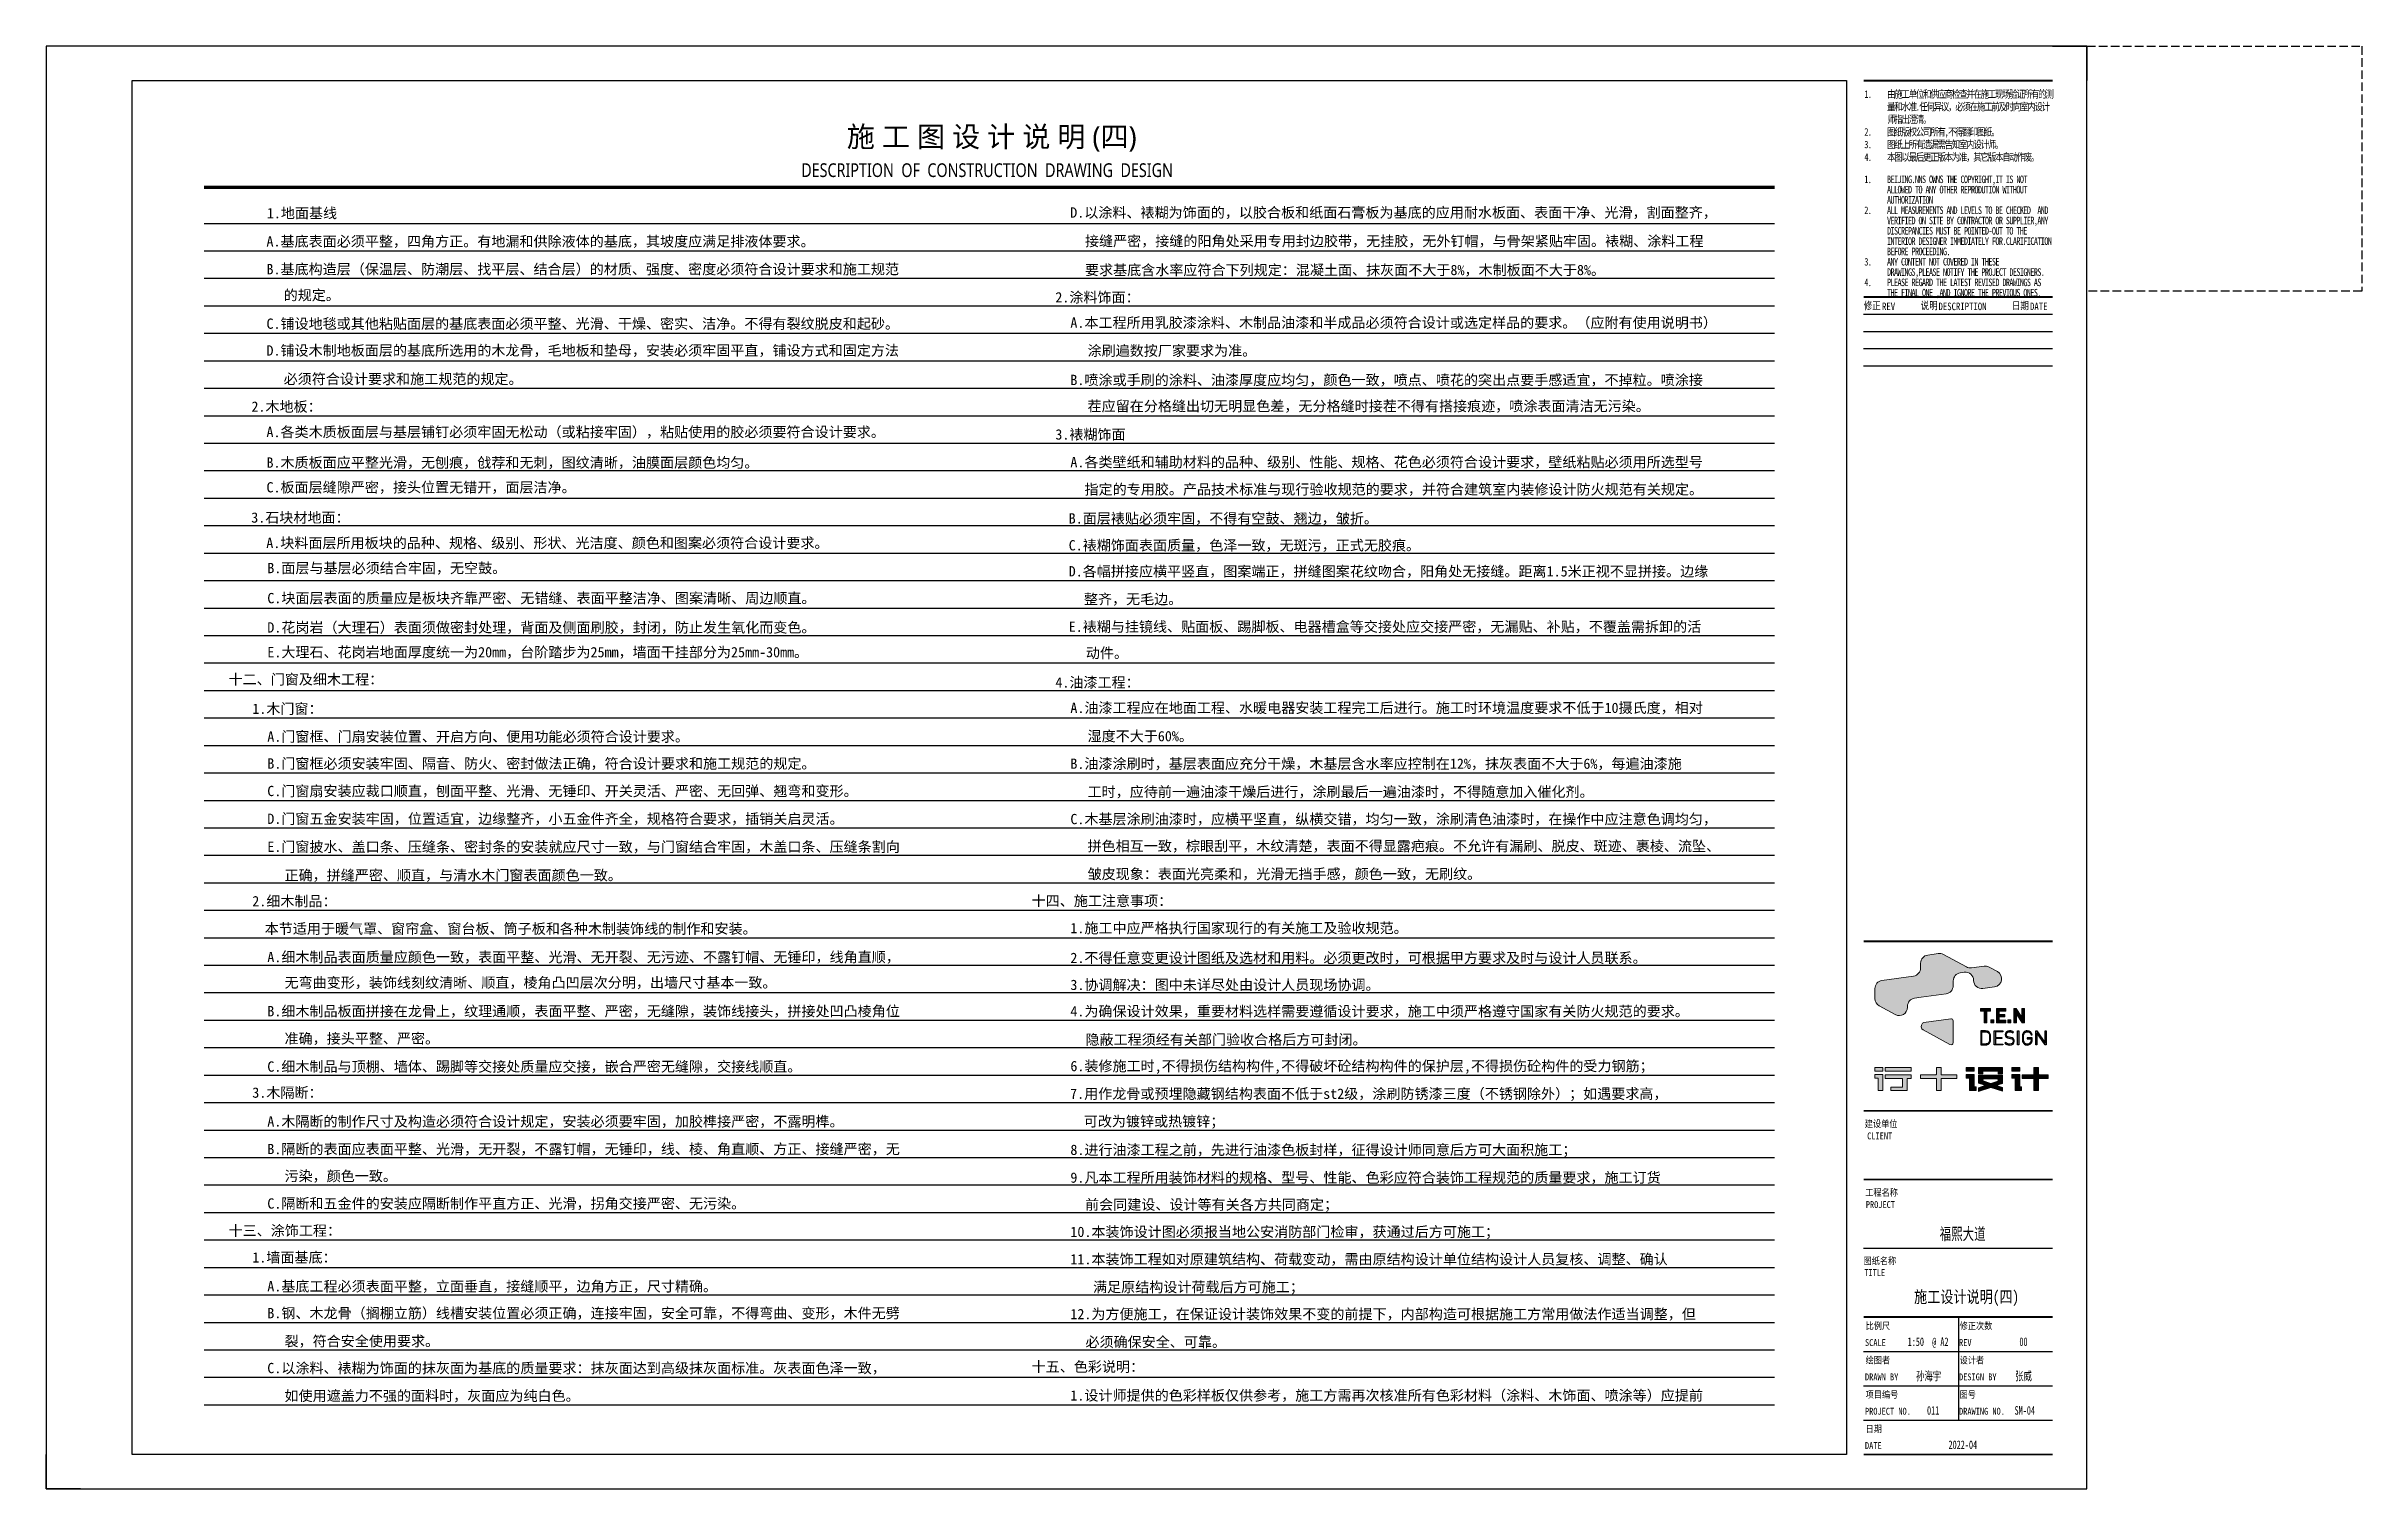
# Paper-space layout '布局' of a CAD drawing. Header units: millimetres. Extents: x -7887 to 894, y 542 to 1297.
# Drawn here: x -4517 to -3843, y 542 to 962 of the extents above; entities that cross this region are included whole.
import ezdxf
from ezdxf.enums import TextEntityAlignment as Align

# ---------------------------------------------------------------- set-up
doc = ezdxf.new("R2010")
doc.units = ezdxf.units.MM
doc.header["$LTSCALE"] = 10
doc.linetypes.add('DASH', pattern=[0.35, 0.25, -0.1])
for name, color, linetype in [('008-顶面文字标注', 3, 'Continuous'), ('_U+56FE_U+5C42 1', 7, 'Continuous'), ('AXIS_TEXT', 7, 'Continuous'), ('BJ-材料文字索引', 136, 'DASH'), ('I-TBLK', 7, 'Continuous'), ('ID_Anno_Dims', 3, 'Continuous'), ('ID_Elev_Pen 8', 8, 'Continuous'), ('NW-01-尺寸标注', 252, 'Continuous'), ('T-TTLB-1', 1, 'Continuous')]:
    doc.layers.add(name, color=color, linetype=linetype)
doc.layers.add('TXT【文字】', color=42, linetype='Continuous', lineweight=0)
doc.styles.add('!PYH.V2008_note', font='')
doc.styles.add('宋体', font='', dxfattribs={"width": 0.8})
doc.styles.add('新宋体', font='', dxfattribs={"width": 0.7})
doc.styles.add('黑体', font='', dxfattribs={"width": 0.8, "height": 3})
doc.styles.get('!PYH.V2008_note').set_extended_font_data('SimSun')
doc.styles.get('宋体').set_extended_font_data('SimSun')
doc.styles.get('新宋体').set_extended_font_data('NSimSun')
doc.styles.get('黑体').set_extended_font_data('Microsoft YaHei')

psp = doc.layouts.new('布局')

# ---------------------------------------------------------------- texts
at = {"color": 77, "style": '!PYH.V2008_note'}
for s, p in [('1.地面基线', (-4452.412, 912.21, 124.965)), ('D.以涂料、裱糊为饰面的，以胶合板和纸面石膏板为基底的应用耐水板面、表面干净、光滑，割面整齐，', (-4218.537, 912.382, 124.965)), ('A.基底表面必须平整，四角方正。有地漏和供除液体的基底，其坡度应满足排液体要求。', (-4452.518, 903.978, 124.965)), ('接缝严密，接缝的阳角处采用专用封边胶带，无挂胶，无外钉帽，与骨架紧贴牢固。裱糊、涂料工程', (-4214.252, 904.074, 124.965)), ('B.基底构造层（保温层、防潮层、找平层、结合层）的材质、强度、密度必须符合设计要求和施工规范', (-4452.518, 895.888, 124.965)), ('要求基底含水率应符合下列规定：混凝土面、抹灰面不大于8%，木制板面不大于8%。', (-4214.252, 895.654, 124.965)), ('的规定。', (-4447.517, 888.314, 124.965)), ('2.涂料饰面：', (-4222.872, 887.7, 124.965)), ('C.铺设地毯或其他粘贴面层的基底表面必须平整、光滑、干燥、密实、洁净。不得有裂纹脱皮和起砂。', (-4452.518, 880.012, 124.965)), ('A.本工程所用乳胶漆涂料、木制品油漆和半成品必须符合设计或选定样品的要求。（应附有使用说明书）', (-4218.5, 880.31, 124.965)), ('D.铺设木制地板面层的基底所选用的木龙骨，毛地板和垫母，安装必须牢固平直，铺设方式和固定方法', (-4452.518, 872.209, 124.965)), ('涂刷遍数按厂家要求为准。', (-4213.499, 872.151, 124.965)), ('必须符合设计要求和施工规范的规定。', (-4447.517, 863.914, 124.965)), ('B.喷涂或手刷的涂料、油漆厚度应均匀，颜色一致，喷点、喷花的突出点要手感适宜，不掉粒。喷涂接', (-4218.5, 863.633, 124.965)), ('2.木地板：', (-4456.89, 855.865, 124.965)), ('茬应留在分格缝出切无明显色差，无分格缝时接茬不得有搭接痕迹，喷涂表面清洁无污染。', (-4213.499, 856.013, 124.965)), ('A.各类木质板面层与基层铺钉必须牢固无松动（或粘接牢固），粘贴使用的胶必须要符合设计要求。', (-4452.518, 848.475, 124.965)), ('3.裱糊饰面', (-4222.872, 847.761, 124.965)), ('B.木质板面应平整光滑，无刨痕，戗荐和无刺，图纹清晰，油膜面层颜色均匀。', (-4452.518, 839.57, 124.965)), ('A.各类壁纸和辅助材料的品种、级别、性能、规格、花色必须符合设计要求，壁纸粘贴必须用所选型号', (-4218.5, 839.699, 124.965)), ('C.板面层缝隙严密，接头位置无错开，面层洁净。', (-4452.518, 832.37, 124.965)), ('指定的专用胶。产品技术标准与现行验收规范的要求，并符合建筑室内装修设计防火规范有关规定。', (-4214.381, 831.78, 124.965)), ('3.石块材地面：', (-4456.945, 823.564)), ('B.面层裱贴必须牢固，不得有空鼓、翘边，皱折。', (-4218.99, 823.303)), ('A.块料面层所用板块的品种、规格、级别、形状、光洁度、颜色和图案必须符合设计要求。', (-4452.573, 816.174)), ('C.裱糊饰面表面质量，色泽一致，无斑污，正式无胶痕。', (-4218.99, 815.484, 124.965)), ('B.面层与基层必须结合牢固，无空鼓。', (-4452.271, 808.858, 124.965)), ('D.各幅拼接应横平竖直，图案端正，拼缝图案花纹吻合，阳角处无接缝。距离1.5米正视不显拼接。边缘', (-4218.99, 807.902, 124.965)), ('C.块面层表面的质量应是板块齐靠严密、无错缝、表面平整洁净、图案清晰、周边顺直。', (-4452.271, 800.096, 124.965)), ('整齐，无毛边。', (-4214.562, 799.81, 124.965)), ('D.花岗岩（大理石）表面须做密封处理，背面及侧面刷胶，封闭，防止发生氧化而变色。', (-4452.271, 791.569, 124.965)), ('E.裱糊与挂镜线、贴面板、踢脚板、电器槽盒等交接处应交接严密，无漏贴、补贴，不覆盖需拆卸的活', (-4218.99, 791.783, 124.965)), ('E.大理石、花岗岩地面厚度统一为20mm，台阶踏步为25mm，墙面干挂部分为25mm-30mm。', (-4452.271, 784.369, 124.965)), ('动件。', (-4213.989, 784.137, 124.965)), ('十二、门窗及细木工程：', (-4463.547, 776.448, 124.965)), ('4.油漆工程：', (-4222.872, 775.547, 124.965)), ('1.木门窗：', (-4456.643, 767.892, 124.965)), ('A.油漆工程应在地面工程、水暖电器安装工程完工后进行。施工时环境温度要求不低于10摄氏度，相对', (-4218.5, 768.157, 124.965)), ('A.门窗框、门扇安装位置、开启方向、便用功能必须符合设计要求。', (-4452.271, 759.78, 124.965)), ('湿度不大于60%。', (-4213.499, 759.911, 124.965)), ('B.门窗框必须安装牢固、隔音、防火、密封做法正确，符合设计要求和施工规范的规定。', (-4452.271, 751.938, 124.965)), ('B.油漆涂刷时，基层表面应充分干燥，木基层含水率应控制在12%%%，抹灰表面不大于6%%%，每遍油漆施', (-4218.5, 751.89, 124.965)), ('C.门窗扇安装应裁口顺直，刨面平整、光滑、无锤印、开关灵活、严密、无回弹、翘弯和变形。', (-4452.271, 743.936, 124.965)), ('工时，应待前一遍油漆干燥后进行，涂刷最后一遍油漆时，不得随意加入催化剂。', (-4213.499, 743.705, 124.965)), ('D.门窗五金安装牢固，位置适宜，边缘整齐，小五金件齐全，规格符合要求，插销关启灵活。', (-4452.271, 735.854, 124.965)), ('C.木基层涂刷油漆时，应横平坚直，纵横交错，均匀一致，涂刷清色油漆时，在操作中应注意色调均匀，', (-4218.5, 735.764, 124.965)), ('E.门窗披水、盖口条、压缝条、密封条的安装就应尺寸一致，与门窗结合牢固，木盖口条、压缝条割向', (-4452.271, 727.692, 124.965)), ('拼色相互一致，棕眼刮平，木纹清楚，表面不得显露疤痕。不允许有漏刷、脱皮、斑迹、裹棱、流坠、', (-4213.499, 727.905, 124.965)), ('正确，拼缝严密、顺直，与清水木门窗表面颜色一致。', (-4447.269, 719.409, 124.965)), ('皱皮现象：表面光亮柔和，光滑无挡手感，颜色一致，无刷纹。', (-4213.499, 719.782, 124.965)), ('2.细木制品：', (-4456.643, 711.865, 124.965)), ('十四、施工注意事项：', (-4229.776, 711.952, 124.965)), ('本节适用于暖气罩、窗帘盒、窗台板、筒子板和各种木制装饰线的制作和安装。', (-4453.041, 703.851, 124.965)), ('1.施工中应严格执行国家现行的有关施工及验收规范。', (-4218.5, 704.034, 124.965)), ('A.细木制品表面质量应颜色一致，表面平整、光滑、无开裂、无污迹、不露钉帽、无锤印，线角直顺，', (-4452.271, 695.594, 124.965)), ('2.不得任意变更设计图纸及选材和用料。必须更改时，可根据甲方要求及时与设计人员联系。', (-4218.5, 695.359, 124.965)), ('无弯曲变形，装饰线刻纹清晰、顺直，棱角凸凹层次分明，出墙尺寸基本一致。', (-4447.269, 688.153, 124.965)), ('3.协调解决：图中未详尽处由设计人员现场协调。', (-4218.5, 687.5, 124.965)), ('B.细木制品板面拼接在龙骨上，纹理通顺，表面平整、严密，无缝隙，装饰线接头，拼接处凹凸棱角位', (-4452.271, 679.828, 124.965)), ('4.为确保设计效果，重要材料选样需要遵循设计要求，施工中须严格遵守国家有关防火规范的要求。', (-4218.5, 679.804, 124.965)), ('准确，接头平整、严密。', (-4447.269, 671.862, 124.965)), ('隐蔽工程须经有关部门验收合格后方可封闭。', (-4214.111, 671.553, 124.965)), ('6.装修施工时,不得损伤结构构件,不得破坏砼结构构件的保护层,不得损伤砼构件的受力钢筋；', (-4218.5, 663.855, 124.965)), ('C.细木制品与顶棚、墙体、踢脚等交接处质量应交接，嵌合严密无缝隙，交接线顺直。', (-4452.271, 663.704, 124.965)), ('3.木隔断：', (-4456.643, 656.113, 124.965)), ('7.用作龙骨或预埋隐藏钢结构表面不低于st2级，涂刷防锈漆三度（不锈钢除外）；如遇要求高，', (-4218.564, 655.794, 124.965)), ('A.木隔断的制作尺寸及构造必须符合设计规定，安装必须要牢固，加胶榫接严密，不露明榫。', (-4452.271, 647.718, 124.965)), (' 可改为镀锌或热镀锌；', (-4216.648, 647.765, 124.965)), ('B.隔断的表面应表面平整、光滑，无开裂，不露钉帽，无锤印，线、棱、角直顺、方正、接缝严密，无', (-4452.271, 639.69, 124.965)), ('8.进行油漆工程之前，先进行油漆色板封样，征得设计师同意后方可大面积施工；', (-4218.5, 639.463, 124.965)), ('污染，颜色一致。', (-4447.269, 631.812, 124.965)), ('9.凡本工程所用装饰材料的规格、型号、性能、色彩应符合装饰工程规范的质量要求，施工订货', (-4218.5, 631.372, 124.965)), ('C.隔断和五金件的安装应隔断制作平直方正、光滑，拐角交接严密、无污染。', (-4452.271, 623.829, 124.965)), ('   前会同建设、设计等有关各方共同商定；', (-4220.342, 623.501, 124.965)), ('十三、涂饰工程：', (-4463.547, 615.935, 124.965)), ('10.本装饰设计图必须报当地公安消防部门检审，获通过后方可施工；', (-4218.5, 615.58, 124.965)), ('1.墙面基底：', (-4456.643, 608.13, 124.965)), ('11.本装饰工程如对原建筑结构、荷载变动，需由原结构设计单位结构设计人员复核、调整、确认', (-4218.5, 607.614, 124.965)), ('A.基底工程必须表面平整，立面垂直，接缝顺平，边角方正，尺寸精确。', (-4452.271, 599.71, 124.965)), (' 满足原结构设计荷载后方可施工；', (-4213.946, 599.51, 124.965)), ('B.钢、木龙骨（搁棚立筋）线槽安装位置必须正确，连接牢固，安全可靠，不得弯曲、变形，木件无劈', (-4452.271, 591.907, 124.965)), ('12.为方便施工，在保证设计装饰效果不变的前提下，内部构造可根据施工方常用做法作适当调整，但', (-4218.5, 591.636, 124.965)), ('裂，符合安全使用要求。', (-4447.269, 583.749, 124.965)), ('必须确保安全、可靠。', (-4214.111, 583.509, 124.965)), ('十五、色彩说明：', (-4229.776, 576.298, 124.965)), ('C.以涂料、裱糊为饰面的抹灰面为基底的质量要求：抹灰面达到高级抹灰面标准。灰表面色泽一致，', (-4452.271, 575.909, 124.965)), ('如使用遮盖力不强的面料时，灰面应为纯白色。', (-4447.269, 567.836, 124.965)), ('1.设计师提供的色彩样板仅供参考，施工方需再次核准所有色彩材料（涂料、木饰面、喷涂等）应提前', (-4218.5, 567.947, 124.965))]:
    psp.add_text(s, height=3, dxfattribs=at).set_placement(p)
at = {"layer": '008-顶面文字标注', "color": 2, "style": '宋体', "width": 0.8}
psp.add_text('施工设计说明(四)', height=3.5, dxfattribs=at).set_placement((-3972.902, 596.395))
at = {"layer": 'I-TBLK', "style": '新宋体', "width": 0.7}
psp.add_text('SM-04', height=2.5, dxfattribs=at).set_placement((-3940.673, 563.823), align=Align.CENTER)
at = {"layer": 'TXT【文字】', "style": '黑体'}
psp.add_text('施 工 图 设 计 说 明 (四)', height=6, dxfattribs=at).set_placement((-4241.403, 935.741), align=Align.MIDDLE)
at = {"layer": 'TXT【文字】', "style": '黑体', "width": 0.8}
psp.add_text('DESCRIPTION  OF  CONSTRUCTION  DRAWING  DESIGN', height=4, dxfattribs=at).set_placement((-4242.751, 926.206), align=Align.MIDDLE_CENTER)

# ---------------------------------------------------------------- blocks, each defined once
blk = doc.blocks.new('wenzige')
at = {"layer": 'Defpoints', "color": 250}
for points in [[(230483.26, 27936.72), (230940.44, 27936.72)], [(230483.26, 27928.72), (230940.44, 27928.72)], [(230483.26, 27920.72), (230940.44, 27920.72)], [(230483.26, 27912.72), (230940.44, 27912.72)], [(230483.26, 27904.72), (230940.44, 27904.72)], [(230483.26, 27896.72), (230940.44, 27896.72)], [(230483.26, 27888.72), (230940.44, 27888.72)], [(230483.26, 27880.72), (230940.44, 27880.72)], [(230483.26, 27872.72), (230940.44, 27872.72)], [(230483.26, 27864.72), (230940.44, 27864.72)], [(230483.26, 27856.72), (230940.44, 27856.72)], [(230483.26, 27848.72), (230940.44, 27848.72)], [(230483.26, 27840.72), (230940.44, 27840.72)], [(230483.26, 27832.72), (230940.44, 27832.72)], [(230483.26, 27824.72), (230940.44, 27824.72)], [(230483.26, 27816.72), (230940.44, 27816.72)], [(230483.26, 27808.72), (230940.44, 27808.72)], [(230483.26, 27800.72), (230940.44, 27800.72)], [(230483.26, 27792.72), (230940.44, 27792.72)], [(230483.26, 27784.72), (230940.44, 27784.72)], [(230483.26, 27776.72), (230940.44, 27776.72)], [(230483.26, 27768.72), (230940.44, 27768.72)], [(230483.26, 27760.72), (230940.44, 27760.72)], [(230483.26, 27752.72), (230940.44, 27752.72)], [(230483.26, 27744.72), (230940.44, 27744.72)], [(230483.26, 27736.72), (230940.44, 27736.72)], [(230483.26, 27728.72), (230940.44, 27728.72)], [(230483.26, 27720.72), (230940.44, 27720.72)], [(230483.26, 27712.72), (230940.44, 27712.72)], [(230483.26, 27704.72), (230940.44, 27704.72)], [(230483.26, 27696.72), (230940.44, 27696.72)], [(230483.26, 27688.72), (230940.44, 27688.72)], [(230483.26, 27680.72), (230940.44, 27680.72)], [(230483.26, 27672.72), (230940.44, 27672.72)], [(230483.26, 27664.72), (230940.44, 27664.72)], [(230483.26, 27656.72), (230940.44, 27656.72)], [(230483.26, 27648.72), (230940.44, 27648.72)], [(230483.26, 27640.72), (230940.44, 27640.72)], [(230483.26, 27632.72), (230940.44, 27632.72)], [(230483.26, 27624.72), (230940.44, 27624.72)], [(230483.26, 27616.72), (230940.44, 27616.72)], [(230483.26, 27608.72), (230940.44, 27608.72)], [(230483.26, 27600.72), (230940.44, 27600.72)], [(230483.26, 27592.72), (230940.44, 27592.72)]]:
    blk.add_lwpolyline(points, dxfattribs=at)
blk = doc.blocks.new('11111')
at = {"layer": '_U+56FE_U+5C42 1'}
h = blk.add_hatch(color=8, dxfattribs=at)
h.dxf.hatch_style = 2
edge = h.paths.add_edge_path()
edge.add_spline(control_points=[(3733.06, 5873.06), (3733.06, 5873.06), (3733.06, 5873.06), (3733.06, 5873.06), (3733.06, 5873.06), (3740.35, 5874.08), (3740.35, 5874.08), (3741.53, 5874.25), (3742.41, 5875.26), (3742.41, 5876.46), (3742.41, 5876.46), (3742.41, 5877.41), (3742.41, 5877.41), (3742.41, 5877.41), (3742.42, 5877.82), (3742.42, 5877.82), (3742.42, 5879.02), (3743.3, 5880.03), (3744.48, 5880.19), (3744.48, 5880.19), (3745.61, 5880.35), (3745.61, 5880.35), (3747.05, 5880.56), (3748.34, 5879.43), (3748.34, 5877.97), (3748.34, 5877.97), (3748.34, 5877.97), (3748.34, 5877.97), (3748.34, 5876.51), (3749.63, 5875.39), (3751.07, 5875.59), (3751.07, 5875.59), (3754.45, 5876.07), (3754.45, 5876.07), (3756.74, 5876.39), (3757.29, 5879.44), (3755.26, 5880.55), (3755.26, 5880.55), (3752.86, 5881.86), (3752.86, 5881.86), (3752.41, 5882.1), (3751.89, 5882.2), (3751.38, 5882.12), (3751.38, 5882.12), (3747.72, 5881.61), (3747.72, 5881.61), (3747.21, 5881.54), (3746.7, 5881.63), (3746.24, 5881.88), (3746.24, 5881.88), (3739.56, 5885.52), (3739.56, 5885.52), (3739.11, 5885.76), (3738.59, 5885.86), (3738.08, 5885.78), (3738.08, 5885.78), (3735, 5885.35), (3735, 5885.35), (3733.82, 5885.19), (3732.94, 5884.18), (3732.93, 5882.98), (3732.93, 5882.98), (3732.93, 5881.61), (3732.93, 5881.61), (3732.93, 5880.42), (3732.05, 5879.41), (3730.86, 5879.24), (3730.86, 5879.24), (3721.68, 5877.95), (3721.68, 5877.95), (3720.5, 5877.78), (3719.62, 5876.77), (3719.61, 5875.58), (3719.61, 5875.58), (3719.61, 5872.7), (3719.61, 5872.7), (3719.61, 5871.81), (3720.09, 5871), (3720.86, 5870.58), (3720.86, 5870.58), (3725.55, 5868.03), (3725.55, 5868.03), (3727.15, 5867.16), (3729.09, 5868.32), (3729.1, 5870.14), (3729.1, 5870.14), (3729.1, 5870.42), (3729.1, 5870.42), (3729.1, 5871.62), (3729.98, 5872.63), (3731.16, 5872.79), (3731.16, 5872.79), (3733.06, 5873.06), (3733.06, 5873.06)], knot_values=[0, 0, 0, 0, 1, 1, 1, 2, 2, 2, 3, 3, 3, 4, 4, 4, 5, 5, 5, 6, 6, 6, 7, 7, 7, 8, 8, 8, 9, 9, 9, 10, 10, 10, 11, 11, 11, 12, 12, 12, 13, 13, 13, 14, 14, 14, 15, 15, 15, 16, 16, 16, 17, 17, 17, 18, 18, 18, 19, 19, 19, 20, 20, 20, 21, 21, 21, 22, 22, 22, 23, 23, 23, 24, 24, 24, 25, 25, 25, 26, 26, 26, 27, 27, 27, 28, 28, 28, 29, 29, 29, 30, 30, 30, 31, 31, 31, 31], degree=3, periodic=0)
h = blk.add_hatch(color=251, dxfattribs=at)
h.dxf.hatch_style = 2
edge = h.paths.add_edge_path()
edge.add_spline(control_points=[(3741.69, 5866.79), (3741.69, 5866.79), (3733.86, 5865.69), (3733.86, 5865.69), (3733.72, 5865.67), (3733.59, 5865.6), (3733.49, 5865.5), (3732.82, 5864.83), (3733.04, 5863.91), (3733.68, 5863.56), (3733.68, 5863.56), (3741.47, 5859.32), (3741.47, 5859.32), (3741.87, 5859.11), (3742.36, 5859.39), (3742.36, 5859.85), (3742.36, 5859.85), (3742.37, 5866.19), (3742.37, 5866.19), (3742.37, 5866.56), (3742.05, 5866.84), (3741.69, 5866.79)], knot_values=[0, 0, 0, 0, 1, 1, 1, 2, 2, 2, 3, 3, 3, 4, 4, 4, 5, 5, 5, 6, 6, 6, 7, 7, 7, 7], degree=3, periodic=0)
h = blk.add_hatch(color=8, dxfattribs=at)
h.dxf.hatch_style = 2
h.paths.add_polyline_path([(3752.22, 5869.04), (3752.22, 5865.65), (3751.42, 5865.65), (3751.42, 5869.04), (3750.34, 5869.04), (3750.34, 5869.75), (3753.29, 5869.75), (3753.29, 5869.04)])
h = blk.add_hatch(color=8, dxfattribs=at)
h.dxf.hatch_style = 2
h.paths.add_polyline_path([(3753.34, 5865.65), (3753.34, 5866.5), (3754.2, 5866.5), (3754.2, 5865.65)])
h = blk.add_hatch(color=8, dxfattribs=at)
h.dxf.hatch_style = 2
h.paths.add_polyline_path([(3755.02, 5865.65), (3755.02, 5869.75), (3757.72, 5869.75), (3757.72, 5869.04), (3755.82, 5869.04), (3755.82, 5868.07), (3757.43, 5868.07), (3757.43, 5867.36), (3755.82, 5867.36), (3755.82, 5866.36), (3757.72, 5866.36), (3757.72, 5865.65)])
h = blk.add_hatch(color=8, dxfattribs=at)
h.dxf.hatch_style = 2
h.paths.add_polyline_path([(3758.36, 5865.65), (3758.36, 5866.5), (3759.22, 5866.5), (3759.22, 5865.65)])
h = blk.add_hatch(color=8, dxfattribs=at)
h.dxf.hatch_style = 2
h.paths.add_polyline_path([(3762.46, 5865.65), (3760.84, 5868.17), (3760.84, 5865.65), (3760.04, 5865.65), (3760.04, 5869.75), (3760.75, 5869.75), (3762.38, 5867.24), (3762.38, 5869.75), (3763.18, 5869.75), (3763.18, 5865.65)])
h = blk.add_hatch(color=8, dxfattribs=at)
h.dxf.hatch_style = 2
h.paths.add_polyline_path([(3769.14, 5859.18), (3766.79, 5862.73), (3766.79, 5859.18), (3766.48, 5859.18), (3766.48, 5863.26), (3766.79, 5863.26), (3769.14, 5859.72), (3769.14, 5863.26), (3769.45, 5863.26), (3769.45, 5859.18)])
edge = h.paths.add_edge_path()
edge.add_spline(control_points=[(3765.05, 5859.61), (3764.78, 5859.32), (3764.39, 5859.14), (3763.98, 5859.14), (3763.6, 5859.14), (3763.23, 5859.29), (3762.96, 5859.56), (3762.59, 5859.94), (3762.58, 5860.3), (3762.58, 5861.22), (3762.58, 5862.15), (3762.59, 5862.51), (3762.96, 5862.88), (3763.23, 5863.15), (3763.6, 5863.3), (3763.98, 5863.3), (3764.7, 5863.3), (3765.25, 5862.83), (3765.38, 5862.1), (3765.38, 5862.1), (3765.07, 5862.1), (3765.07, 5862.1), (3764.95, 5862.67), (3764.53, 5863.02), (3763.98, 5863.02), (3763.69, 5863.02), (3763.41, 5862.91), (3763.21, 5862.71), (3762.91, 5862.41), (3762.89, 5862.1), (3762.89, 5861.22), (3762.89, 5860.34), (3762.91, 5860.03), (3763.21, 5859.74), (3763.41, 5859.53), (3763.69, 5859.42), (3763.98, 5859.42), (3764.3, 5859.42), (3764.62, 5859.56), (3764.83, 5859.82), (3765.01, 5860.03), (3765.08, 5860.27), (3765.08, 5860.62), (3765.08, 5860.62), (3765.08, 5860.99), (3765.08, 5860.99), (3765.08, 5860.99), (3763.98, 5860.99), (3763.98, 5860.99), (3763.98, 5860.99), (3763.98, 5861.27), (3763.98, 5861.27), (3763.98, 5861.27), (3765.39, 5861.27), (3765.39, 5861.27), (3765.39, 5861.27), (3765.39, 5860.6), (3765.39, 5860.6), (3765.39, 5860.18), (3765.3, 5859.87), (3765.05, 5859.61)], knot_values=[0, 0, 0, 0, 1, 1, 1, 2, 2, 2, 3, 3, 3, 4, 4, 4, 5, 5, 5, 6, 6, 6, 7, 7, 7, 8, 8, 8, 9, 9, 9, 10, 10, 10, 11, 11, 11, 12, 12, 12, 13, 13, 13, 14, 14, 14, 15, 15, 15, 16, 16, 16, 17, 17, 17, 18, 18, 18, 19, 19, 19, 20, 20, 20, 20], degree=3, periodic=0)
h.paths.add_polyline_path([(3761.17, 5859.18), (3761.17, 5863.26), (3761.48, 5863.26), (3761.48, 5859.18)])
edge = h.paths.add_edge_path()
edge.add_spline(control_points=[(3758.82, 5859.14), (3758.22, 5859.14), (3757.84, 5859.31), (3757.46, 5859.68), (3757.46, 5859.68), (3757.68, 5859.9), (3757.68, 5859.9), (3758.05, 5859.53), (3758.35, 5859.42), (3758.84, 5859.42), (3759.48, 5859.42), (3759.89, 5859.73), (3759.89, 5860.26), (3759.89, 5860.5), (3759.82, 5860.7), (3759.67, 5860.84), (3759.52, 5860.96), (3759.41, 5861), (3759.08, 5861.05), (3759.08, 5861.05), (3758.6, 5861.13), (3758.6, 5861.13), (3758.29, 5861.18), (3758.04, 5861.28), (3757.87, 5861.43), (3757.65, 5861.61), (3757.55, 5861.86), (3757.55, 5862.18), (3757.55, 5862.86), (3758.04, 5863.3), (3758.82, 5863.3), (3759.32, 5863.3), (3759.65, 5863.16), (3760, 5862.86), (3760, 5862.86), (3759.79, 5862.66), (3759.79, 5862.66), (3759.54, 5862.88), (3759.29, 5863.03), (3758.8, 5863.03), (3758.21, 5863.03), (3757.86, 5862.71), (3757.86, 5862.19), (3757.86, 5861.96), (3757.92, 5861.78), (3758.07, 5861.66), (3758.21, 5861.54), (3758.45, 5861.44), (3758.68, 5861.4), (3758.68, 5861.4), (3759.12, 5861.34), (3759.12, 5861.34), (3759.5, 5861.28), (3759.67, 5861.21), (3759.85, 5861.07), (3760.07, 5860.88), (3760.2, 5860.6), (3760.2, 5860.27), (3760.2, 5859.59), (3759.67, 5859.14), (3758.82, 5859.14)], knot_values=[0, 0, 0, 0, 1, 1, 1, 2, 2, 2, 3, 3, 3, 4, 4, 4, 5, 5, 5, 6, 6, 6, 7, 7, 7, 8, 8, 8, 9, 9, 9, 10, 10, 10, 11, 11, 11, 12, 12, 12, 13, 13, 13, 14, 14, 14, 15, 15, 15, 16, 16, 16, 17, 17, 17, 18, 18, 18, 19, 19, 19, 20, 20, 20, 20], degree=3, periodic=0)
h.paths.add_polyline_path([(3754.37, 5859.18), (3754.37, 5863.26), (3756.85, 5863.26), (3756.85, 5862.99), (3754.68, 5862.99), (3754.68, 5861.38), (3756.53, 5861.38), (3756.53, 5861.1), (3754.68, 5861.1), (3754.68, 5859.45), (3756.85, 5859.45), (3756.85, 5859.18)])
h = blk.add_hatch(color=8, dxfattribs=at)
h.paths.add_polyline_path([(3730.22, 5852.64), (3730.22, 5851.58), (3722.61, 5851.58), (3722.61, 5852.64)])
h.paths.add_polyline_path([(3721.92, 5852.64), (3721.92, 5851.58), (3719.61, 5851.58), (3719.61, 5852.64)])
edge = h.paths.add_edge_path()
edge.add_spline(control_points=[(3721.92, 5850.53), (3721.92, 5850.53), (3721.92, 5850.51), (3721.92, 5850.51), (3721.92, 5850.51), (3721.92, 5845.9), (3721.92, 5845.9), (3721.92, 5845.9), (3720.59, 5845.9), (3720.59, 5845.9), (3720.59, 5845.9), (3720.59, 5849.32), (3720.59, 5849.32), (3720.59, 5849.4), (3720.52, 5849.46), (3720.45, 5849.46), (3720.45, 5849.46), (3719.61, 5849.46), (3719.61, 5849.46), (3719.61, 5849.46), (3719.61, 5850.53), (3719.61, 5850.53), (3719.61, 5850.53), (3721.92, 5850.53), (3721.92, 5850.53)], knot_values=[0, 0, 0, 0, 1, 1, 1, 2, 2, 2, 3, 3, 3, 4, 4, 4, 5, 5, 5, 6, 6, 6, 7, 7, 7, 8, 8, 8, 8], degree=3, periodic=0)
edge = h.paths.add_edge_path()
edge.add_spline(control_points=[(3730.22, 5850.51), (3730.22, 5850.51), (3730.22, 5849.44), (3730.22, 5849.44), (3730.22, 5849.44), (3729.11, 5849.44), (3729.11, 5849.44), (3729.04, 5849.44), (3728.97, 5849.38), (3728.97, 5849.3), (3728.97, 5849.3), (3728.97, 5845.91), (3728.97, 5845.91), (3728.97, 5845.91), (3724.21, 5845.9), (3724.21, 5845.9), (3724.21, 5845.9), (3724.21, 5846.88), (3724.21, 5846.88), (3724.21, 5846.88), (3727.5, 5846.88), (3727.5, 5846.88), (3727.58, 5846.88), (3727.64, 5846.95), (3727.64, 5847.02), (3727.64, 5847.02), (3727.64, 5849.3), (3727.64, 5849.3), (3727.64, 5849.38), (3727.58, 5849.44), (3727.5, 5849.44), (3727.5, 5849.44), (3722.61, 5849.44), (3722.61, 5849.44), (3722.61, 5849.44), (3722.61, 5850.51), (3722.61, 5850.51), (3722.61, 5850.51), (3730.22, 5850.51), (3730.22, 5850.51)], knot_values=[0, 0, 0, 0, 1, 1, 1, 2, 2, 2, 3, 3, 3, 4, 4, 4, 5, 5, 5, 6, 6, 6, 7, 7, 7, 8, 8, 8, 9, 9, 9, 10, 10, 10, 11, 11, 11, 12, 12, 12, 13, 13, 13, 13], degree=3, periodic=0)
h = blk.add_hatch(color=8, dxfattribs=at)
edge = h.paths.add_edge_path()
edge.add_spline(control_points=[(3738.86, 5852.64), (3738.86, 5852.64), (3738.86, 5850.67), (3738.86, 5850.67), (3738.86, 5850.59), (3738.93, 5850.52), (3739.02, 5850.52), (3739.02, 5850.52), (3743.49, 5850.52), (3743.49, 5850.52), (3743.49, 5850.52), (3743.49, 5849.45), (3743.49, 5849.45), (3743.49, 5849.45), (3739.02, 5849.45), (3739.02, 5849.45), (3738.93, 5849.45), (3738.86, 5849.38), (3738.86, 5849.3), (3738.86, 5849.3), (3738.86, 5845.9), (3738.86, 5845.9), (3738.86, 5845.9), (3737.53, 5845.9), (3737.53, 5845.9), (3737.53, 5845.9), (3737.53, 5849.3), (3737.53, 5849.3), (3737.53, 5849.38), (3737.46, 5849.45), (3737.37, 5849.45), (3737.37, 5849.45), (3732.9, 5849.45), (3732.9, 5849.45), (3732.9, 5849.45), (3732.9, 5850.52), (3732.9, 5850.52), (3732.9, 5850.52), (3737.37, 5850.52), (3737.37, 5850.52), (3737.46, 5850.52), (3737.53, 5850.59), (3737.53, 5850.67), (3737.53, 5850.67), (3737.53, 5852.64), (3737.53, 5852.64), (3737.53, 5852.64), (3738.86, 5852.64), (3738.86, 5852.64)], knot_values=[0, 0, 0, 0, 1, 1, 1, 2, 2, 2, 3, 3, 3, 4, 4, 4, 5, 5, 5, 6, 6, 6, 7, 7, 7, 8, 8, 8, 9, 9, 9, 10, 10, 10, 11, 11, 11, 12, 12, 12, 13, 13, 13, 14, 14, 14, 15, 15, 15, 16, 16, 16, 16], degree=3, periodic=0)
for points in [[(3748.48, 5852.64), (3746.17, 5852.64), (3746.17, 5851.58), (3748.48, 5851.58)], [(3761.77, 5852.64), (3759.46, 5852.64), (3759.46, 5851.58), (3761.77, 5851.58)]]:
    blk.add_hatch(color=8, dxfattribs=at).paths.add_polyline_path(points)
h = blk.add_hatch(color=8, dxfattribs=at)
edge = h.paths.add_edge_path()
edge.add_spline(control_points=[(3748.48, 5847.11), (3748.48, 5847.11), (3748.48, 5850.51), (3748.48, 5850.51), (3748.48, 5850.51), (3748.48, 5850.53), (3748.48, 5850.53), (3748.48, 5850.53), (3746.17, 5850.53), (3746.17, 5850.53), (3746.17, 5850.53), (3746.17, 5849.46), (3746.17, 5849.46), (3746.17, 5849.46), (3747.01, 5849.46), (3747.01, 5849.46), (3747.09, 5849.46), (3747.15, 5849.4), (3747.15, 5849.32), (3747.15, 5849.32), (3747.15, 5845.9), (3747.15, 5845.9), (3747.15, 5845.9), (3747.16, 5845.9), (3747.16, 5845.9), (3747.16, 5845.9), (3748.48, 5845.9), (3748.48, 5845.9), (3748.48, 5845.9), (3749.05, 5845.9), (3749.05, 5845.9), (3749.05, 5845.9), (3749.05, 5846.97), (3749.05, 5846.97), (3749.05, 5846.97), (3748.62, 5846.97), (3748.62, 5846.97), (3748.54, 5846.97), (3748.48, 5847.03), (3748.48, 5847.11)], knot_values=[0, 0, 0, 0, 1, 1, 1, 2, 2, 2, 3, 3, 3, 4, 4, 4, 5, 5, 5, 6, 6, 6, 7, 7, 7, 8, 8, 8, 9, 9, 9, 10, 10, 10, 11, 11, 11, 12, 12, 12, 13, 13, 13, 13], degree=3, periodic=0)
h = blk.add_hatch(color=8, dxfattribs=at)
edge = h.paths.add_edge_path()
edge.add_spline(control_points=[(3749.75, 5852.64), (3749.75, 5852.64), (3749.75, 5852.64), (3749.75, 5852.64), (3749.75, 5852.64), (3749.75, 5852.64), (3749.75, 5852.64), (3749.75, 5852.64), (3749.75, 5852.64), (3749.75, 5852.64), (3749.75, 5852.64), (3749.75, 5850.8), (3749.75, 5850.8), (3749.75, 5850.8), (3749.75, 5850.79), (3749.75, 5850.79), (3749.75, 5850.79), (3751.07, 5850.79), (3751.07, 5850.79), (3751.07, 5850.79), (3751.07, 5851.44), (3751.07, 5851.44), (3751.07, 5851.51), (3751.14, 5851.58), (3751.22, 5851.58), (3751.22, 5851.58), (3755.32, 5851.58), (3755.32, 5851.58), (3755.4, 5851.58), (3755.46, 5851.51), (3755.46, 5851.44), (3755.46, 5851.44), (3755.46, 5850.79), (3755.46, 5850.79), (3755.46, 5850.79), (3756.78, 5850.79), (3756.78, 5850.79), (3756.78, 5850.79), (3756.78, 5850.8), (3756.78, 5850.8), (3756.78, 5850.8), (3756.78, 5851.58), (3756.78, 5851.58), (3756.78, 5851.58), (3756.78, 5852.64), (3756.78, 5852.64), (3756.78, 5852.64), (3756.78, 5852.64), (3756.78, 5852.64), (3756.78, 5852.64), (3756.78, 5852.64), (3756.78, 5852.64), (3756.78, 5852.64), (3749.75, 5852.64), (3749.75, 5852.64)], knot_values=[0, 0, 0, 0, 1, 1, 1, 2, 2, 2, 3, 3, 3, 4, 4, 4, 5, 5, 5, 6, 6, 6, 7, 7, 7, 8, 8, 8, 9, 9, 9, 10, 10, 10, 11, 11, 11, 12, 12, 12, 13, 13, 13, 14, 14, 14, 15, 15, 15, 16, 16, 16, 17, 17, 17, 18, 18, 18, 18], degree=3, periodic=0)
h = blk.add_hatch(color=8, dxfattribs=at)
edge = h.paths.add_edge_path()
edge.add_spline(control_points=[(3749.75, 5850.35), (3749.75, 5850.35), (3749.75, 5850.35), (3749.75, 5850.35), (3749.75, 5850.35), (3749.75, 5848.23), (3749.75, 5848.23), (3749.75, 5848.23), (3749.75, 5848.23), (3749.75, 5848.23), (3749.75, 5848.23), (3749.75, 5848.04), (3749.75, 5848.04), (3749.75, 5848.04), (3751.59, 5847.43), (3751.59, 5847.43), (3751.63, 5847.41), (3751.63, 5847.36), (3751.59, 5847.35), (3751.59, 5847.35), (3749.75, 5846.73), (3749.75, 5846.73), (3749.75, 5846.73), (3749.75, 5845.61), (3749.75, 5845.61), (3749.75, 5845.61), (3753.32, 5846.81), (3753.32, 5846.81), (3753.35, 5846.82), (3753.38, 5846.82), (3753.41, 5846.81), (3753.41, 5846.81), (3756.78, 5845.68), (3756.78, 5845.68), (3756.78, 5845.68), (3756.78, 5846.8), (3756.78, 5846.8), (3756.78, 5846.8), (3755.15, 5847.35), (3755.15, 5847.35), (3755.11, 5847.36), (3755.11, 5847.41), (3755.15, 5847.43), (3755.15, 5847.43), (3756.78, 5847.98), (3756.78, 5847.98), (3756.78, 5847.98), (3756.78, 5848.23), (3756.78, 5848.23), (3756.78, 5848.23), (3756.78, 5850.35), (3756.78, 5850.35), (3756.78, 5850.35), (3756.78, 5850.35), (3756.78, 5850.35), (3756.78, 5850.35), (3749.75, 5850.35), (3749.75, 5850.35)], knot_values=[0, 0, 0, 0, 1, 1, 1, 2, 2, 2, 3, 3, 3, 4, 4, 4, 5, 5, 5, 6, 6, 6, 7, 7, 7, 8, 8, 8, 9, 9, 9, 10, 10, 10, 11, 11, 11, 12, 12, 12, 13, 13, 13, 14, 14, 14, 15, 15, 15, 16, 16, 16, 17, 17, 17, 18, 18, 18, 19, 19, 19, 19], degree=3, periodic=0)
edge = h.paths.add_edge_path()
edge.add_spline(control_points=[(3755.46, 5848.75), (3755.46, 5848.69), (3755.42, 5848.63), (3755.36, 5848.61), (3755.36, 5848.61), (3753.41, 5847.96), (3753.41, 5847.96), (3753.38, 5847.95), (3753.35, 5847.95), (3753.32, 5847.96), (3753.32, 5847.96), (3751.17, 5848.68), (3751.17, 5848.68), (3751.11, 5848.7), (3751.07, 5848.75), (3751.07, 5848.82), (3751.07, 5848.82), (3751.07, 5849.14), (3751.07, 5849.14), (3751.07, 5849.22), (3751.14, 5849.28), (3751.22, 5849.28), (3751.22, 5849.28), (3755.32, 5849.28), (3755.32, 5849.28), (3755.4, 5849.28), (3755.46, 5849.22), (3755.46, 5849.14), (3755.46, 5849.14), (3755.46, 5848.75), (3755.46, 5848.75)], knot_values=[0, 0, 0, 0, 1, 1, 1, 2, 2, 2, 3, 3, 3, 4, 4, 4, 5, 5, 5, 6, 6, 6, 7, 7, 7, 8, 8, 8, 9, 9, 9, 10, 10, 10, 10], degree=3, periodic=0)
h = blk.add_hatch(color=8, dxfattribs=at)
edge = h.paths.add_edge_path()
edge.add_spline(control_points=[(3761.77, 5847.11), (3761.77, 5847.11), (3761.77, 5850.51), (3761.77, 5850.51), (3761.77, 5850.51), (3761.77, 5850.53), (3761.77, 5850.53), (3761.77, 5850.53), (3759.46, 5850.53), (3759.46, 5850.53), (3759.46, 5850.53), (3759.46, 5849.46), (3759.46, 5849.46), (3759.46, 5849.46), (3760.3, 5849.46), (3760.3, 5849.46), (3760.38, 5849.46), (3760.44, 5849.4), (3760.44, 5849.32), (3760.44, 5849.32), (3760.44, 5845.9), (3760.44, 5845.9), (3760.44, 5845.9), (3760.45, 5845.9), (3760.45, 5845.9), (3760.45, 5845.9), (3761.77, 5845.9), (3761.77, 5845.9), (3761.77, 5845.9), (3762.34, 5845.9), (3762.34, 5845.9), (3762.34, 5845.9), (3762.34, 5846.97), (3762.34, 5846.97), (3762.34, 5846.97), (3761.91, 5846.97), (3761.91, 5846.97), (3761.84, 5846.97), (3761.77, 5847.03), (3761.77, 5847.11)], knot_values=[0, 0, 0, 0, 1, 1, 1, 2, 2, 2, 3, 3, 3, 4, 4, 4, 5, 5, 5, 6, 6, 6, 7, 7, 7, 8, 8, 8, 9, 9, 9, 10, 10, 10, 11, 11, 11, 12, 12, 12, 13, 13, 13, 13], degree=3, periodic=0)
h = blk.add_hatch(color=8, dxfattribs=at)
edge = h.paths.add_edge_path()
edge.add_spline(control_points=[(3767.4, 5850.52), (3767.32, 5850.52), (3767.26, 5850.58), (3767.26, 5850.66), (3767.26, 5850.66), (3767.26, 5852.64), (3767.26, 5852.64), (3767.26, 5852.64), (3765.92, 5852.64), (3765.92, 5852.64), (3765.92, 5852.64), (3765.92, 5850.66), (3765.92, 5850.66), (3765.92, 5850.58), (3765.86, 5850.52), (3765.78, 5850.52), (3765.78, 5850.52), (3762.45, 5850.52), (3762.45, 5850.52), (3762.45, 5850.52), (3762.45, 5849.45), (3762.45, 5849.45), (3762.45, 5849.45), (3765.78, 5849.45), (3765.78, 5849.45), (3765.86, 5849.45), (3765.92, 5849.39), (3765.92, 5849.31), (3765.92, 5849.31), (3765.92, 5845.9), (3765.92, 5845.9), (3765.92, 5845.9), (3767.26, 5845.9), (3767.26, 5845.9), (3767.26, 5845.9), (3767.26, 5849.31), (3767.26, 5849.31), (3767.26, 5849.39), (3767.32, 5849.45), (3767.4, 5849.45), (3767.4, 5849.45), (3770.06, 5849.45), (3770.06, 5849.45), (3770.06, 5849.45), (3770.06, 5850.52), (3770.06, 5850.52), (3770.06, 5850.52), (3767.4, 5850.52), (3767.4, 5850.52)], knot_values=[0, 0, 0, 0, 1, 1, 1, 2, 2, 2, 3, 3, 3, 4, 4, 4, 5, 5, 5, 6, 6, 6, 7, 7, 7, 8, 8, 8, 9, 9, 9, 10, 10, 10, 11, 11, 11, 12, 12, 12, 13, 13, 13, 14, 14, 14, 15, 15, 15, 16, 16, 16, 16], degree=3, periodic=0)
at = {"layer": 'NW-01-尺寸标注'}
h = blk.add_hatch(color=8, dxfattribs=at)
h.dxf.hatch_style = 1
edge = h.paths.add_edge_path()
edge.add_spline(control_points=[(3752.88, 5859.55), (3753.29, 5859.96), (3753.27, 5860.73), (3753.27, 5861.28), (3753.27, 5861.83), (3753.29, 5862.48), (3752.88, 5862.89)], knot_values=[5, 5, 5, 5, 6, 6, 6, 7, 7, 7, 7], degree=3, periodic=0)
edge.add_spline(control_points=[(3752.88, 5862.89), (3752.64, 5863.13), (3752.28, 5863.26), (3751.86, 5863.26)], knot_values=[4, 4, 4, 4, 5, 5, 5, 5], degree=3, periodic=0)
edge.add_spline(control_points=[(3751.86, 5863.26), (3751.86, 5863.26), (3750.48, 5863.26), (3750.48, 5863.26), (3750.48, 5863.26), (3750.48, 5862.24), (3750.48, 5861.22)], knot_values=[2.5, 2.5, 2.5, 2.5, 3.5, 3.5, 3.5, 4, 4, 4, 4], degree=3, periodic=0)
edge.add_spline(control_points=[(3750.48, 5861.22), (3750.48, 5860.2), (3750.48, 5859.18), (3750.48, 5859.18), (3750.48, 5859.18), (3750.83, 5859.18), (3751.17, 5859.18)], knot_values=[1.5, 1.5, 1.5, 1.5, 2, 2, 2, 2.5, 2.5, 2.5, 2.5], degree=3, periodic=0)
edge.add_spline(control_points=[(3751.17, 5859.18), (3751.51, 5859.18), (3751.86, 5859.18), (3751.86, 5859.18), (3752.28, 5859.18), (3752.64, 5859.31), (3752.88, 5859.55)], knot_values=[0, 0, 0, 0, 0.5, 0.5, 0.5, 1.5, 1.5, 1.5, 1.5], degree=3, periodic=0)
edge = h.paths.add_edge_path(flags=16)
edge.add_spline(control_points=[(3752.66, 5862.67), (3752.99, 5862.34), (3752.96, 5861.73), (3752.96, 5861.28), (3752.96, 5860.83), (3752.99, 5860.1), (3752.66, 5859.77)], knot_values=[5, 5, 5, 5, 6, 6, 6, 7, 7, 7, 7], degree=3, periodic=0)
edge.add_spline(control_points=[(3752.66, 5859.77), (3752.42, 5859.53), (3752.11, 5859.45), (3751.78, 5859.45)], knot_values=[4, 4, 4, 4, 5, 5, 5, 5], degree=3, periodic=0)
edge.add_spline(control_points=[(3751.78, 5859.45), (3751.78, 5859.45), (3750.79, 5859.45), (3750.79, 5859.45), (3750.79, 5859.45), (3750.79, 5860.34), (3750.79, 5861.22)], knot_values=[2.5, 2.5, 2.5, 2.5, 3.5, 3.5, 3.5, 4, 4, 4, 4], degree=3, periodic=0)
edge.add_spline(control_points=[(3750.79, 5861.22), (3750.79, 5862.1), (3750.79, 5862.99), (3750.79, 5862.99), (3750.79, 5862.99), (3751.04, 5862.99), (3751.29, 5862.99)], knot_values=[1.5, 1.5, 1.5, 1.5, 2, 2, 2, 2.5, 2.5, 2.5, 2.5], degree=3, periodic=0)
edge.add_spline(control_points=[(3751.29, 5862.99), (3751.53, 5862.99), (3751.78, 5862.99), (3751.78, 5862.99), (3752.11, 5862.99), (3752.42, 5862.91), (3752.66, 5862.67)], knot_values=[0, 0, 0, 0, 0.5, 0.5, 0.5, 1.5, 1.5, 1.5, 1.5], degree=3, periodic=0)
at = {"color": 1, "const_width": 0.5}
for points in [[(3716.32, 6139.96), (3771.32, 6139.96)], [(3716.32, 6076.96), (3771.32, 6076.96)]]:
    blk.add_lwpolyline(points, dxfattribs=at)
at = {"color": 8, "const_width": 0.5}
for points in [[(3716.32, 5889.34), (3771.32, 5889.34)], [(3716.32, 5839.96), (3771.32, 5839.96)], [(3716.32, 5819.96), (3771.32, 5819.96)], [(3716.32, 5779.96), (3771.32, 5779.96)], [(3716.32, 5739.96), (3771.32, 5739.96)]]:
    blk.add_lwpolyline(points, dxfattribs=at)
at = {"layer": '_U+56FE_U+5C42 1', "color": 8, "lineweight": 0}
for points in [[(3752.22, 5869.04), (3752.22, 5865.65), (3751.42, 5865.65), (3751.42, 5869.04), (3750.34, 5869.04), (3750.34, 5869.75), (3753.29, 5869.75), (3753.29, 5869.04), (3752.22, 5869.04)], [(3753.34, 5865.65), (3753.34, 5866.5), (3754.2, 5866.5), (3754.2, 5865.65), (3753.34, 5865.65)], [(3755.02, 5865.65), (3755.02, 5869.75), (3757.72, 5869.75), (3757.72, 5869.04), (3755.82, 5869.04), (3755.82, 5868.07), (3757.43, 5868.07), (3757.43, 5867.36), (3755.82, 5867.36), (3755.82, 5866.36), (3757.72, 5866.36), (3757.72, 5865.65), (3755.02, 5865.65)], [(3758.36, 5865.65), (3758.36, 5866.5), (3759.22, 5866.5), (3759.22, 5865.65), (3758.36, 5865.65)], [(3762.46, 5865.65), (3760.84, 5868.17), (3760.84, 5865.65), (3760.04, 5865.65), (3760.04, 5869.75), (3760.75, 5869.75), (3762.38, 5867.24), (3762.38, 5869.75), (3763.18, 5869.75), (3763.18, 5865.65), (3762.46, 5865.65)], [(3721.92, 5852.64), (3721.92, 5851.58), (3719.61, 5851.58), (3719.61, 5852.64), (3721.92, 5852.64)], [(3730.22, 5852.64), (3730.22, 5851.58), (3722.61, 5851.58), (3722.61, 5852.64), (3730.22, 5852.64)], [(3748.48, 5852.64), (3746.17, 5852.64), (3746.17, 5851.58), (3748.48, 5851.58), (3748.48, 5852.64)], [(3761.77, 5852.64), (3759.46, 5852.64), (3759.46, 5851.58), (3761.77, 5851.58), (3761.77, 5852.64)]]:
    blk.add_lwpolyline(points, dxfattribs=at)
at = {"layer": '_U+56FE_U+5C42 1', "color": 8}
for points in [[(3754.37, 5859.18), (3754.37, 5863.26), (3756.85, 5863.26), (3756.85, 5862.99), (3754.68, 5862.99), (3754.68, 5861.38), (3756.53, 5861.38), (3756.53, 5861.1), (3754.68, 5861.1), (3754.68, 5859.45), (3756.85, 5859.45), (3756.85, 5859.18), (3754.37, 5859.18)], [(3761.17, 5859.18), (3761.17, 5863.26), (3761.48, 5863.26), (3761.48, 5859.18), (3761.17, 5859.18)], [(3769.14, 5859.18), (3766.79, 5862.73), (3766.79, 5859.18), (3766.48, 5859.18), (3766.48, 5863.26), (3766.79, 5863.26), (3769.14, 5859.72), (3769.14, 5863.26), (3769.45, 5863.26), (3769.45, 5859.18), (3769.14, 5859.18)]]:
    blk.add_lwpolyline(points, dxfattribs=at)
at = {"layer": '_U+56FE_U+5C42 1', "color": 8, "lineweight": 0}
for points, knots in [([(3733.06, 5873.06), (3733.06, 5873.06), (3733.06, 5873.06), (3733.06, 5873.06), (3733.06, 5873.06), (3740.35, 5874.08), (3740.35, 5874.08), (3741.53, 5874.25), (3742.41, 5875.26), (3742.41, 5876.46), (3742.41, 5876.46), (3742.41, 5877.41), (3742.41, 5877.41), (3742.41, 5877.41), (3742.42, 5877.82), (3742.42, 5877.82), (3742.42, 5879.02), (3743.3, 5880.03), (3744.48, 5880.19), (3744.48, 5880.19), (3745.61, 5880.35), (3745.61, 5880.35), (3747.05, 5880.56), (3748.34, 5879.43), (3748.34, 5877.97), (3748.34, 5877.97), (3748.34, 5877.97), (3748.34, 5877.97), (3748.34, 5876.51), (3749.63, 5875.39), (3751.07, 5875.59), (3751.07, 5875.59), (3754.45, 5876.07), (3754.45, 5876.07), (3756.74, 5876.39), (3757.29, 5879.44), (3755.26, 5880.55), (3755.26, 5880.55), (3752.86, 5881.86), (3752.86, 5881.86), (3752.41, 5882.1), (3751.89, 5882.2), (3751.38, 5882.12), (3751.38, 5882.12), (3747.72, 5881.61), (3747.72, 5881.61), (3747.21, 5881.54), (3746.7, 5881.63), (3746.24, 5881.88), (3746.24, 5881.88), (3739.56, 5885.52), (3739.56, 5885.52), (3739.11, 5885.76), (3738.59, 5885.86), (3738.08, 5885.78), (3738.08, 5885.78), (3735, 5885.35), (3735, 5885.35), (3733.82, 5885.19), (3732.94, 5884.18), (3732.93, 5882.98), (3732.93, 5882.98), (3732.93, 5881.61), (3732.93, 5881.61), (3732.93, 5880.42), (3732.05, 5879.41), (3730.86, 5879.24), (3730.86, 5879.24), (3721.68, 5877.95), (3721.68, 5877.95), (3720.5, 5877.78), (3719.62, 5876.77), (3719.61, 5875.58), (3719.61, 5875.58), (3719.61, 5872.7), (3719.61, 5872.7), (3719.61, 5871.81), (3720.09, 5871), (3720.86, 5870.58), (3720.86, 5870.58), (3725.55, 5868.03), (3725.55, 5868.03), (3727.15, 5867.16), (3729.09, 5868.32), (3729.1, 5870.14), (3729.1, 5870.14), (3729.1, 5870.42), (3729.1, 5870.42), (3729.1, 5871.62), (3729.98, 5872.63), (3731.16, 5872.79), (3731.16, 5872.79), (3733.06, 5873.06), (3733.06, 5873.06)], [0, 0, 0, 0, 1, 1, 1, 2, 2, 2, 3, 3, 3, 4, 4, 4, 5, 5, 5, 6, 6, 6, 7, 7, 7, 8, 8, 8, 9, 9, 9, 10, 10, 10, 11, 11, 11, 12, 12, 12, 13, 13, 13, 14, 14, 14, 15, 15, 15, 16, 16, 16, 17, 17, 17, 18, 18, 18, 19, 19, 19, 20, 20, 20, 21, 21, 21, 22, 22, 22, 23, 23, 23, 24, 24, 24, 25, 25, 25, 26, 26, 26, 27, 27, 27, 28, 28, 28, 29, 29, 29, 30, 30, 30, 31, 31, 31, 31]), ([(3721.92, 5850.53), (3721.92, 5850.53), (3721.92, 5850.51), (3721.92, 5850.51), (3721.92, 5850.51), (3721.92, 5845.9), (3721.92, 5845.9), (3721.92, 5845.9), (3720.59, 5845.9), (3720.59, 5845.9), (3720.59, 5845.9), (3720.59, 5849.32), (3720.59, 5849.32), (3720.59, 5849.4), (3720.52, 5849.46), (3720.45, 5849.46), (3720.45, 5849.46), (3719.61, 5849.46), (3719.61, 5849.46), (3719.61, 5849.46), (3719.61, 5850.53), (3719.61, 5850.53), (3719.61, 5850.53), (3721.92, 5850.53), (3721.92, 5850.53)], [0, 0, 0, 0, 1, 1, 1, 2, 2, 2, 3, 3, 3, 4, 4, 4, 5, 5, 5, 6, 6, 6, 7, 7, 7, 8, 8, 8, 8]), ([(3730.22, 5850.51), (3730.22, 5850.51), (3730.22, 5849.44), (3730.22, 5849.44), (3730.22, 5849.44), (3729.11, 5849.44), (3729.11, 5849.44), (3729.04, 5849.44), (3728.97, 5849.38), (3728.97, 5849.3), (3728.97, 5849.3), (3728.97, 5845.91), (3728.97, 5845.91), (3728.97, 5845.91), (3724.21, 5845.9), (3724.21, 5845.9), (3724.21, 5845.9), (3724.21, 5846.88), (3724.21, 5846.88), (3724.21, 5846.88), (3727.5, 5846.88), (3727.5, 5846.88), (3727.58, 5846.88), (3727.64, 5846.95), (3727.64, 5847.02), (3727.64, 5847.02), (3727.64, 5849.3), (3727.64, 5849.3), (3727.64, 5849.38), (3727.58, 5849.44), (3727.5, 5849.44), (3727.5, 5849.44), (3722.61, 5849.44), (3722.61, 5849.44), (3722.61, 5849.44), (3722.61, 5850.51), (3722.61, 5850.51), (3722.61, 5850.51), (3730.22, 5850.51), (3730.22, 5850.51)], [0, 0, 0, 0, 1, 1, 1, 2, 2, 2, 3, 3, 3, 4, 4, 4, 5, 5, 5, 6, 6, 6, 7, 7, 7, 8, 8, 8, 9, 9, 9, 10, 10, 10, 11, 11, 11, 12, 12, 12, 13, 13, 13, 13]), ([(3738.86, 5852.64), (3738.86, 5852.64), (3738.86, 5850.67), (3738.86, 5850.67), (3738.86, 5850.59), (3738.93, 5850.52), (3739.02, 5850.52), (3739.02, 5850.52), (3743.49, 5850.52), (3743.49, 5850.52), (3743.49, 5850.52), (3743.49, 5849.45), (3743.49, 5849.45), (3743.49, 5849.45), (3739.02, 5849.45), (3739.02, 5849.45), (3738.93, 5849.45), (3738.86, 5849.38), (3738.86, 5849.3), (3738.86, 5849.3), (3738.86, 5845.9), (3738.86, 5845.9), (3738.86, 5845.9), (3737.53, 5845.9), (3737.53, 5845.9), (3737.53, 5845.9), (3737.53, 5849.3), (3737.53, 5849.3), (3737.53, 5849.38), (3737.46, 5849.45), (3737.37, 5849.45), (3737.37, 5849.45), (3732.9, 5849.45), (3732.9, 5849.45), (3732.9, 5849.45), (3732.9, 5850.52), (3732.9, 5850.52), (3732.9, 5850.52), (3737.37, 5850.52), (3737.37, 5850.52), (3737.46, 5850.52), (3737.53, 5850.59), (3737.53, 5850.67), (3737.53, 5850.67), (3737.53, 5852.64), (3737.53, 5852.64), (3737.53, 5852.64), (3738.86, 5852.64), (3738.86, 5852.64)], [0, 0, 0, 0, 1, 1, 1, 2, 2, 2, 3, 3, 3, 4, 4, 4, 5, 5, 5, 6, 6, 6, 7, 7, 7, 8, 8, 8, 9, 9, 9, 10, 10, 10, 11, 11, 11, 12, 12, 12, 13, 13, 13, 14, 14, 14, 15, 15, 15, 16, 16, 16, 16]), ([(3748.48, 5847.11), (3748.48, 5847.11), (3748.48, 5850.51), (3748.48, 5850.51), (3748.48, 5850.51), (3748.48, 5850.53), (3748.48, 5850.53), (3748.48, 5850.53), (3746.17, 5850.53), (3746.17, 5850.53), (3746.17, 5850.53), (3746.17, 5849.46), (3746.17, 5849.46), (3746.17, 5849.46), (3747.01, 5849.46), (3747.01, 5849.46), (3747.09, 5849.46), (3747.15, 5849.4), (3747.15, 5849.32), (3747.15, 5849.32), (3747.15, 5845.9), (3747.15, 5845.9), (3747.15, 5845.9), (3747.16, 5845.9), (3747.16, 5845.9), (3747.16, 5845.9), (3748.48, 5845.9), (3748.48, 5845.9), (3748.48, 5845.9), (3749.05, 5845.9), (3749.05, 5845.9), (3749.05, 5845.9), (3749.05, 5846.97), (3749.05, 5846.97), (3749.05, 5846.97), (3748.62, 5846.97), (3748.62, 5846.97), (3748.54, 5846.97), (3748.48, 5847.03), (3748.48, 5847.11)], [0, 0, 0, 0, 1, 1, 1, 2, 2, 2, 3, 3, 3, 4, 4, 4, 5, 5, 5, 6, 6, 6, 7, 7, 7, 8, 8, 8, 9, 9, 9, 10, 10, 10, 11, 11, 11, 12, 12, 12, 13, 13, 13, 13]), ([(3749.75, 5852.64), (3749.75, 5852.64), (3749.75, 5852.64), (3749.75, 5852.64), (3749.75, 5852.64), (3749.75, 5852.64), (3749.75, 5852.64), (3749.75, 5852.64), (3749.75, 5852.64), (3749.75, 5852.64), (3749.75, 5852.64), (3749.75, 5850.8), (3749.75, 5850.8), (3749.75, 5850.8), (3749.75, 5850.79), (3749.75, 5850.79), (3749.75, 5850.79), (3751.07, 5850.79), (3751.07, 5850.79), (3751.07, 5850.79), (3751.07, 5851.44), (3751.07, 5851.44), (3751.07, 5851.51), (3751.14, 5851.58), (3751.22, 5851.58), (3751.22, 5851.58), (3755.32, 5851.58), (3755.32, 5851.58), (3755.4, 5851.58), (3755.46, 5851.51), (3755.46, 5851.44), (3755.46, 5851.44), (3755.46, 5850.79), (3755.46, 5850.79), (3755.46, 5850.79), (3756.78, 5850.79), (3756.78, 5850.79), (3756.78, 5850.79), (3756.78, 5850.8), (3756.78, 5850.8), (3756.78, 5850.8), (3756.78, 5851.58), (3756.78, 5851.58), (3756.78, 5851.58), (3756.78, 5852.64), (3756.78, 5852.64), (3756.78, 5852.64), (3756.78, 5852.64), (3756.78, 5852.64), (3756.78, 5852.64), (3756.78, 5852.64), (3756.78, 5852.64), (3756.78, 5852.64), (3749.75, 5852.64), (3749.75, 5852.64)], [0, 0, 0, 0, 1, 1, 1, 2, 2, 2, 3, 3, 3, 4, 4, 4, 5, 5, 5, 6, 6, 6, 7, 7, 7, 8, 8, 8, 9, 9, 9, 10, 10, 10, 11, 11, 11, 12, 12, 12, 13, 13, 13, 14, 14, 14, 15, 15, 15, 16, 16, 16, 17, 17, 17, 18, 18, 18, 18]), ([(3749.75, 5850.35), (3749.75, 5850.35), (3749.75, 5850.35), (3749.75, 5850.35), (3749.75, 5850.35), (3749.75, 5848.23), (3749.75, 5848.23), (3749.75, 5848.23), (3749.75, 5848.23), (3749.75, 5848.23), (3749.75, 5848.23), (3749.75, 5848.04), (3749.75, 5848.04), (3749.75, 5848.04), (3751.59, 5847.43), (3751.59, 5847.43), (3751.63, 5847.41), (3751.63, 5847.36), (3751.59, 5847.35), (3751.59, 5847.35), (3749.75, 5846.73), (3749.75, 5846.73), (3749.75, 5846.73), (3749.75, 5845.61), (3749.75, 5845.61), (3749.75, 5845.61), (3753.32, 5846.81), (3753.32, 5846.81), (3753.35, 5846.82), (3753.38, 5846.82), (3753.41, 5846.81), (3753.41, 5846.81), (3756.78, 5845.68), (3756.78, 5845.68), (3756.78, 5845.68), (3756.78, 5846.8), (3756.78, 5846.8), (3756.78, 5846.8), (3755.15, 5847.35), (3755.15, 5847.35), (3755.11, 5847.36), (3755.11, 5847.41), (3755.15, 5847.43), (3755.15, 5847.43), (3756.78, 5847.98), (3756.78, 5847.98), (3756.78, 5847.98), (3756.78, 5848.23), (3756.78, 5848.23), (3756.78, 5848.23), (3756.78, 5850.35), (3756.78, 5850.35), (3756.78, 5850.35), (3756.78, 5850.35), (3756.78, 5850.35), (3756.78, 5850.35), (3749.75, 5850.35), (3749.75, 5850.35)], [0, 0, 0, 0, 1, 1, 1, 2, 2, 2, 3, 3, 3, 4, 4, 4, 5, 5, 5, 6, 6, 6, 7, 7, 7, 8, 8, 8, 9, 9, 9, 10, 10, 10, 11, 11, 11, 12, 12, 12, 13, 13, 13, 14, 14, 14, 15, 15, 15, 16, 16, 16, 17, 17, 17, 18, 18, 18, 19, 19, 19, 19]), ([(3761.77, 5847.11), (3761.77, 5847.11), (3761.77, 5850.51), (3761.77, 5850.51), (3761.77, 5850.51), (3761.77, 5850.53), (3761.77, 5850.53), (3761.77, 5850.53), (3759.46, 5850.53), (3759.46, 5850.53), (3759.46, 5850.53), (3759.46, 5849.46), (3759.46, 5849.46), (3759.46, 5849.46), (3760.3, 5849.46), (3760.3, 5849.46), (3760.38, 5849.46), (3760.44, 5849.4), (3760.44, 5849.32), (3760.44, 5849.32), (3760.44, 5845.9), (3760.44, 5845.9), (3760.44, 5845.9), (3760.45, 5845.9), (3760.45, 5845.9), (3760.45, 5845.9), (3761.77, 5845.9), (3761.77, 5845.9), (3761.77, 5845.9), (3762.34, 5845.9), (3762.34, 5845.9), (3762.34, 5845.9), (3762.34, 5846.97), (3762.34, 5846.97), (3762.34, 5846.97), (3761.91, 5846.97), (3761.91, 5846.97), (3761.84, 5846.97), (3761.77, 5847.03), (3761.77, 5847.11)], [0, 0, 0, 0, 1, 1, 1, 2, 2, 2, 3, 3, 3, 4, 4, 4, 5, 5, 5, 6, 6, 6, 7, 7, 7, 8, 8, 8, 9, 9, 9, 10, 10, 10, 11, 11, 11, 12, 12, 12, 13, 13, 13, 13]), ([(3767.4, 5850.52), (3767.32, 5850.52), (3767.26, 5850.58), (3767.26, 5850.66), (3767.26, 5850.66), (3767.26, 5852.64), (3767.26, 5852.64), (3767.26, 5852.64), (3765.92, 5852.64), (3765.92, 5852.64), (3765.92, 5852.64), (3765.92, 5850.66), (3765.92, 5850.66), (3765.92, 5850.58), (3765.86, 5850.52), (3765.78, 5850.52), (3765.78, 5850.52), (3762.45, 5850.52), (3762.45, 5850.52), (3762.45, 5850.52), (3762.45, 5849.45), (3762.45, 5849.45), (3762.45, 5849.45), (3765.78, 5849.45), (3765.78, 5849.45), (3765.86, 5849.45), (3765.92, 5849.39), (3765.92, 5849.31), (3765.92, 5849.31), (3765.92, 5845.9), (3765.92, 5845.9), (3765.92, 5845.9), (3767.26, 5845.9), (3767.26, 5845.9), (3767.26, 5845.9), (3767.26, 5849.31), (3767.26, 5849.31), (3767.26, 5849.39), (3767.32, 5849.45), (3767.4, 5849.45), (3767.4, 5849.45), (3770.06, 5849.45), (3770.06, 5849.45), (3770.06, 5849.45), (3770.06, 5850.52), (3770.06, 5850.52), (3770.06, 5850.52), (3767.4, 5850.52), (3767.4, 5850.52)], [0, 0, 0, 0, 1, 1, 1, 2, 2, 2, 3, 3, 3, 4, 4, 4, 5, 5, 5, 6, 6, 6, 7, 7, 7, 8, 8, 8, 9, 9, 9, 10, 10, 10, 11, 11, 11, 12, 12, 12, 13, 13, 13, 14, 14, 14, 15, 15, 15, 16, 16, 16, 16]), ([(3755.46, 5848.75), (3755.46, 5848.69), (3755.42, 5848.63), (3755.36, 5848.61), (3755.36, 5848.61), (3753.41, 5847.96), (3753.41, 5847.96), (3753.38, 5847.95), (3753.35, 5847.95), (3753.32, 5847.96), (3753.32, 5847.96), (3751.17, 5848.68), (3751.17, 5848.68), (3751.11, 5848.7), (3751.07, 5848.75), (3751.07, 5848.82), (3751.07, 5848.82), (3751.07, 5849.14), (3751.07, 5849.14), (3751.07, 5849.22), (3751.14, 5849.28), (3751.22, 5849.28), (3751.22, 5849.28), (3755.32, 5849.28), (3755.32, 5849.28), (3755.4, 5849.28), (3755.46, 5849.22), (3755.46, 5849.14), (3755.46, 5849.14), (3755.46, 5848.75), (3755.46, 5848.75)], [0, 0, 0, 0, 1, 1, 1, 2, 2, 2, 3, 3, 3, 4, 4, 4, 5, 5, 5, 6, 6, 6, 7, 7, 7, 8, 8, 8, 9, 9, 9, 10, 10, 10, 10])]:
    blk.add_open_spline(points, degree=3, knots=knots, dxfattribs=at)
at = {"layer": '_U+56FE_U+5C42 1', "color": 251, "lineweight": 0}
blk.add_open_spline([(3741.69, 5866.79), (3741.69, 5866.79), (3733.86, 5865.69), (3733.86, 5865.69), (3733.72, 5865.67), (3733.59, 5865.6), (3733.49, 5865.5), (3732.82, 5864.83), (3733.04, 5863.91), (3733.68, 5863.56), (3733.68, 5863.56), (3741.47, 5859.32), (3741.47, 5859.32), (3741.87, 5859.11), (3742.36, 5859.39), (3742.36, 5859.85), (3742.36, 5859.85), (3742.37, 5866.19), (3742.37, 5866.19), (3742.37, 5866.56), (3742.05, 5866.84), (3741.69, 5866.79)], degree=3, knots=[0, 0, 0, 0, 1, 1, 1, 2, 2, 2, 3, 3, 3, 4, 4, 4, 5, 5, 5, 6, 6, 6, 7, 7, 7, 7], dxfattribs=at)
at = {"layer": '_U+56FE_U+5C42 1', "color": 8}
for points, knots in [([(3752.88, 5859.55), (3752.64, 5859.31), (3752.28, 5859.18), (3751.86, 5859.18), (3751.86, 5859.18), (3750.48, 5859.18), (3750.48, 5859.18), (3750.48, 5859.18), (3750.48, 5863.26), (3750.48, 5863.26), (3750.48, 5863.26), (3751.86, 5863.26), (3751.86, 5863.26), (3752.28, 5863.26), (3752.64, 5863.13), (3752.88, 5862.89), (3753.29, 5862.48), (3753.27, 5861.83), (3753.27, 5861.28), (3753.27, 5860.73), (3753.29, 5859.96), (3752.88, 5859.55)], [0, 0, 0, 0, 1, 1, 1, 2, 2, 2, 3, 3, 3, 4, 4, 4, 5, 5, 5, 6, 6, 6, 7, 7, 7, 7]), ([(3752.66, 5862.67), (3752.42, 5862.91), (3752.11, 5862.99), (3751.78, 5862.99), (3751.78, 5862.99), (3750.79, 5862.99), (3750.79, 5862.99), (3750.79, 5862.99), (3750.79, 5859.45), (3750.79, 5859.45), (3750.79, 5859.45), (3751.78, 5859.45), (3751.78, 5859.45), (3752.11, 5859.45), (3752.42, 5859.53), (3752.66, 5859.77), (3752.99, 5860.1), (3752.96, 5860.83), (3752.96, 5861.28), (3752.96, 5861.73), (3752.99, 5862.34), (3752.66, 5862.67)], [0, 0, 0, 0, 1, 1, 1, 2, 2, 2, 3, 3, 3, 4, 4, 4, 5, 5, 5, 6, 6, 6, 7, 7, 7, 7]), ([(3758.82, 5859.14), (3758.22, 5859.14), (3757.84, 5859.31), (3757.46, 5859.68), (3757.46, 5859.68), (3757.68, 5859.9), (3757.68, 5859.9), (3758.05, 5859.53), (3758.35, 5859.42), (3758.84, 5859.42), (3759.48, 5859.42), (3759.89, 5859.73), (3759.89, 5860.26), (3759.89, 5860.5), (3759.82, 5860.7), (3759.67, 5860.84), (3759.52, 5860.96), (3759.41, 5861), (3759.08, 5861.05), (3759.08, 5861.05), (3758.6, 5861.13), (3758.6, 5861.13), (3758.29, 5861.18), (3758.04, 5861.28), (3757.87, 5861.43), (3757.65, 5861.61), (3757.55, 5861.86), (3757.55, 5862.18), (3757.55, 5862.86), (3758.04, 5863.3), (3758.82, 5863.3), (3759.32, 5863.3), (3759.65, 5863.16), (3760, 5862.86), (3760, 5862.86), (3759.79, 5862.66), (3759.79, 5862.66), (3759.54, 5862.88), (3759.29, 5863.03), (3758.8, 5863.03), (3758.21, 5863.03), (3757.86, 5862.71), (3757.86, 5862.19), (3757.86, 5861.96), (3757.92, 5861.78), (3758.07, 5861.66), (3758.21, 5861.54), (3758.45, 5861.44), (3758.68, 5861.4), (3758.68, 5861.4), (3759.12, 5861.34), (3759.12, 5861.34), (3759.5, 5861.28), (3759.67, 5861.21), (3759.85, 5861.07), (3760.07, 5860.88), (3760.2, 5860.6), (3760.2, 5860.27), (3760.2, 5859.59), (3759.67, 5859.14), (3758.82, 5859.14)], [0, 0, 0, 0, 1, 1, 1, 2, 2, 2, 3, 3, 3, 4, 4, 4, 5, 5, 5, 6, 6, 6, 7, 7, 7, 8, 8, 8, 9, 9, 9, 10, 10, 10, 11, 11, 11, 12, 12, 12, 13, 13, 13, 14, 14, 14, 15, 15, 15, 16, 16, 16, 17, 17, 17, 18, 18, 18, 19, 19, 19, 20, 20, 20, 20]), ([(3765.05, 5859.61), (3764.78, 5859.32), (3764.39, 5859.14), (3763.98, 5859.14), (3763.6, 5859.14), (3763.23, 5859.29), (3762.96, 5859.56), (3762.59, 5859.94), (3762.58, 5860.3), (3762.58, 5861.22), (3762.58, 5862.15), (3762.59, 5862.51), (3762.96, 5862.88), (3763.23, 5863.15), (3763.6, 5863.3), (3763.98, 5863.3), (3764.7, 5863.3), (3765.25, 5862.83), (3765.38, 5862.1), (3765.38, 5862.1), (3765.07, 5862.1), (3765.07, 5862.1), (3764.95, 5862.67), (3764.53, 5863.02), (3763.98, 5863.02), (3763.69, 5863.02), (3763.41, 5862.91), (3763.21, 5862.71), (3762.91, 5862.41), (3762.89, 5862.1), (3762.89, 5861.22), (3762.89, 5860.34), (3762.91, 5860.03), (3763.21, 5859.74), (3763.41, 5859.53), (3763.69, 5859.42), (3763.98, 5859.42), (3764.3, 5859.42), (3764.62, 5859.56), (3764.83, 5859.82), (3765.01, 5860.03), (3765.08, 5860.27), (3765.08, 5860.62), (3765.08, 5860.62), (3765.08, 5860.99), (3765.08, 5860.99), (3765.08, 5860.99), (3763.98, 5860.99), (3763.98, 5860.99), (3763.98, 5860.99), (3763.98, 5861.27), (3763.98, 5861.27), (3763.98, 5861.27), (3765.39, 5861.27), (3765.39, 5861.27), (3765.39, 5861.27), (3765.39, 5860.6), (3765.39, 5860.6), (3765.39, 5860.18), (3765.3, 5859.87), (3765.05, 5859.61)], [0, 0, 0, 0, 1, 1, 1, 2, 2, 2, 3, 3, 3, 4, 4, 4, 5, 5, 5, 6, 6, 6, 7, 7, 7, 8, 8, 8, 9, 9, 9, 10, 10, 10, 11, 11, 11, 12, 12, 12, 13, 13, 13, 14, 14, 14, 15, 15, 15, 16, 16, 16, 17, 17, 17, 18, 18, 18, 19, 19, 19, 20, 20, 20, 20])]:
    blk.add_open_spline(points, degree=3, knots=knots, dxfattribs=at)
at = {"layer": 'AXIS_TEXT', "color": 8}
for p, q in [((3716.32, 5799.96), (3771.32, 5799.96)), ((3743.95, 5779.96), (3743.95, 5749.96)), ((3716.32, 5769.96), (3771.32, 5769.96)), ((3716.32, 5759.96), (3771.32, 5759.96)), ((3716.32, 5749.96), (3771.32, 5749.96))]:
    blk.add_line(p, q, dxfattribs=at)
for points in [[(3716.32, 6071.96), (3771.32, 6071.96)], [(3716.32, 6066.96), (3771.32, 6066.96)], [(3716.32, 6061.96), (3771.32, 6061.96)], [(3716.32, 6056.96), (3771.32, 6056.96)]]:
    blk.add_lwpolyline(points, dxfattribs=at)
at = {"layer": 'ID_Anno_Dims', "color": 8}
for points in [[(3771.32, 6149.96), (3781.32, 6149.96), (3781.32, 6139.96)], [(3197.32, 5729.96), (3187.32, 5729.96), (3187.32, 5739.96)]]:
    blk.add_lwpolyline(points, dxfattribs=at)
at = {"layer": 'T-TTLB-1'}
blk.add_lwpolyline([(3212.32, 6139.96), (3711.32, 6139.96), (3711.32, 5739.96), (3212.32, 5739.96)], close=True, dxfattribs=at)
at = {"layer": '008-顶面文字标注', "color": 2, "style": '新宋体', "width": 0.7}
blk.add_text('福熙大道', height=3.5, dxfattribs=at).set_placement((3738.47, 5802.42))
at = {"layer": 'AXIS_TEXT', "color": 8, "style": '宋体', "width": 0.849286}
for s, height, p in [('REV', 2.2, (3721.69, 6073.13)), ('DESCRIPTION', 2.2, (3738.13, 6073.13)), ('DATE', 2.2, (3764.77, 6073.13)), ('CLIENT', 2, (3717.37, 5831.69)), ('PROJECT', 2, (3716.97, 5811.69)), ('TITLE', 2, (3716.54, 5791.91)), ('SCALE', 2, (3716.73, 5771.52)), ('REV', 2, (3744.11, 5771.52)), ('DRAWN BY', 2, (3716.73, 5761.52)), ('DESIGN BY', 2, (3744.11, 5761.52)), ('PROJECT NO.', 2, (3716.73, 5751.52)), ('DRAWING NO.', 2, (3744.11, 5751.52)), ('DATE', 2, (3716.73, 5741.52))]:
    blk.add_text(s, height=height, dxfattribs=at).set_placement(p)
at = {"layer": 'AXIS_TEXT', "color": 4, "style": '宋体', "width": 0.849286}
for s, p in [('建设单位', (3716.68, 5835.22)), ('工程名称', (3716.81, 5815.22)), ('图纸名称', (3716.31, 5795.32)), ('比例尺', (3716.92, 5776.39)), ('修正次数', (3744.29, 5776.39)), ('绘图者', (3716.92, 5766.39)), ('设计者', (3744.29, 5766.39)), ('项目编号', (3716.92, 5756.39)), ('图号', (3744.29, 5756.39)), ('日期', (3716.92, 5746.39))]:
    blk.add_text(s, height=2, dxfattribs=at).set_placement(p)
at = {"layer": 'AXIS_TEXT', "color": 4, "char_height": 2.2, "width": 55, "attachment_point": 1, "style": '宋体'}
for s, insert in [('\\pi-6.6,l6.6,t6.6;{\\T0.8;1.^I由施工单位和供应商检查并在施工现场验证所有的测量和水准.任何异议，必须在施工前及时向室内设计师指出澄清。\\P2.^I图纸版权公司所有,不得翻印图纸。\\P3.^I图纸上所有遗漏需告知室内设计师。\\P4.^I本图以最后更正版本为准，其它版本自动作废。}', (3716.55, 6137.14)), ('{\\fSimSun|b0|i0|c134|p2;修正\\fﾲﾨﾲﾨﾺﾆﾼﾚﾺￚ|b0|i0|c136|p1;    }', (3716.37, 6075.56)), ('{\\fSimSun|b0|i0|c134|p2;说明\\fﾲﾨﾲﾨﾺﾆﾼﾚﾺￚ|b0|i0|c136|p1;    }', (3732.97, 6075.56)), ('{\\fSimSun|b0|i0|c134|p2;日期\\fﾲﾨﾲﾨﾺﾆﾼﾚﾺￚ|b0|i0|c136|p1;    }', (3759.5, 6075.56))]:
    blk.add_mtext(s, dxfattribs=dict(at, insert=insert))
at = {"layer": 'AXIS_TEXT', "color": 8, "insert": (3716.54, 6112.33), "char_height": 2.2, "width": 55, "attachment_point": 1, "line_spacing_factor": 0.818182, "style": '宋体'}
blk.add_mtext('\\pi-6.6,l6.6,t6.6;{\\T0.8;1.^IBEIJING.NNS OWNS THE COPYRIGHT,IT IS NOT ALLOWED TO ANY OTHER REPRODUTION WITHOUT AUTHORIZATION\\P2.^IALL MEASUREMENTS AND LEVELS TO BE CHECKED  AND VERIFIED ON SITE BY CONTRACTOR OR SUPPLIER,ANY DISCREPANCIES MUST BE POINTED-OUT TO THE INTERIOR DESIGNER IMMEDIATELY FOR.CLARIFICATION BEFORE PROCEEDING.\\P3.^IANY CONTENT NOT COVERED IN THESE DRAWINGS,PLEASE NOTIFY THE PROJECT DESIGNERS.\\P4.^IPLEASE REGARD THE LATEST REVISED DRAWINGS AS THE FINAL ONE ,AND IGNORE THE PREVIOUS ONES.}', dxfattribs=at)
at = {"layer": 'I-TBLK', "style": '新宋体', "width": 0.7}
for s, p in [('1:50  @ A2', (3735.1, 5771.51)), ('00', (3762.87, 5771.51)), ('孙海宇', (3735.26, 5761.51)), ('张威', (3762.87, 5761.51)), ('011', (3736.57, 5751.51)), ('2022-04', (3745.21, 5741.51))]:
    blk.add_text(s, height=2.5, dxfattribs=at).set_placement(p, align=Align.CENTER)

# ---------------------------------------------------------------- linework, layer by layer
at = {"layer": '008-顶面文字标注', "color": 8}
psp.add_lwpolyline([(-4516.605, 542.276), (-3922.605, 542.276), (-3922.605, 962.276), (-4516.605, 962.276)], close=True, dxfattribs=at)
at = {"layer": 'BJ-材料文字索引'}
psp.add_lwpolyline([(-3922.605, 962.276), (-3842.605, 962.276), (-3842.605, 890.965), (-3922.605, 890.965)], close=True, dxfattribs=at)
at = {"layer": 'ID_Elev_Pen 8', "color": 147, "linetype": 'Continuous', "const_width": 1}
psp.add_lwpolyline([(-4470.696, 921.216), (-4013.515, 921.216)], dxfattribs=at)

# ---------------------------------------------------------------- block references
at = {"layer": 'Defpoints'}
psp.add_blockref('wenzige', (-234953.952, -27026.005), dxfattribs=at)
at = {"layer": 'NW-01-尺寸标注', "linetype": 'ByBlock'}
psp.add_blockref('11111', (-7703.926, -5187.687), dxfattribs=at)

psp.set_redraw_order([(e.dxf.handle, doc.entitydb.next_handle()) for e in psp.query("TEXT MTEXT ATTDEF DIMENSION ARC_DIMENSION")])  # texts and dimensions are drawn at this point

doc.saveas('drawing.dxf')
